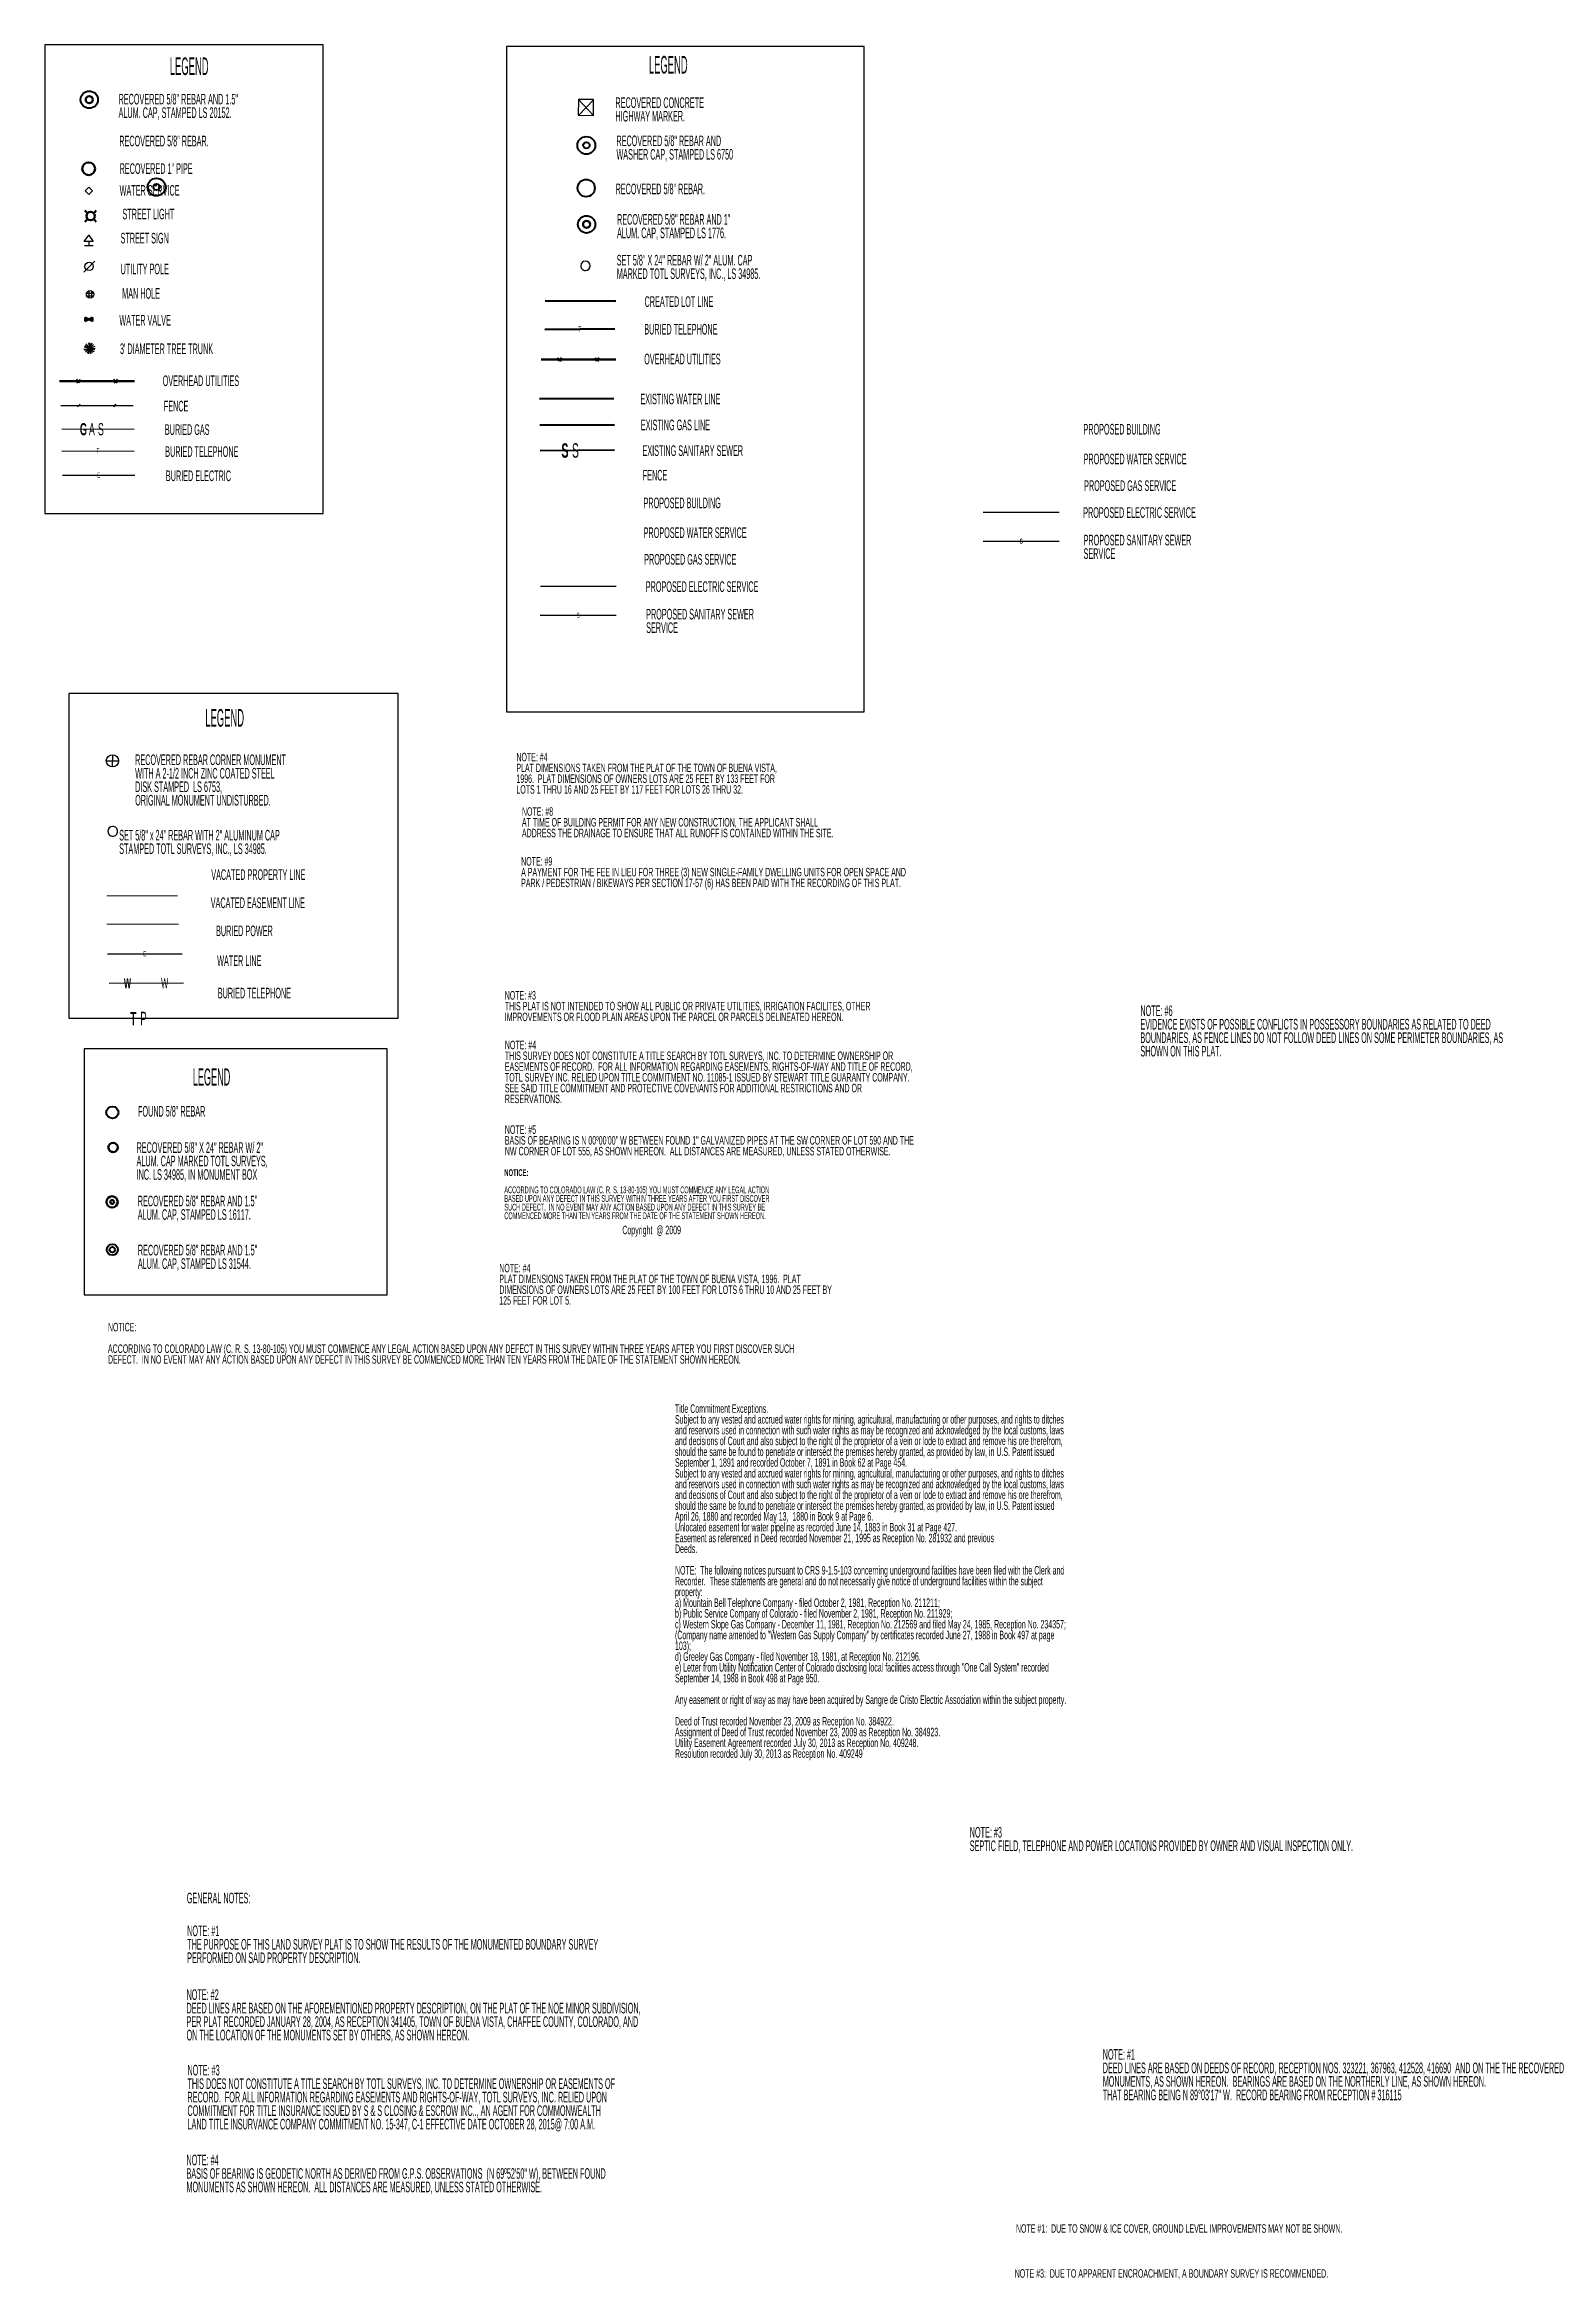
# Model space of a CAD drawing. Extents: x 2835785 to 2851632, y 1243954 to 1251877.
# Drawn here: x 2846311 to 2846792, y 1246582 to 1247297 of the extents above; entities that cross this region are included whole.
import ezdxf

# ---------------------------------------------------------------- set-up
doc = ezdxf.new("R2010")
doc.units = 0
doc.header["$MEASUREMENT"] = 0
for name, pattern in [('BuriedElec', [692.133499, 284.438428, -123.256643, 284.438428]), ('BuriedElec5', [717.612335, 294.909183, -127.793969, 294.909183]), ('BuriedTel', [671.08925, 275.790106, -119.509037, 275.790106]), ('BuriedTel1', [692.163966, 284.450949, -123.262068, 284.450949]), ('Dash', [142.74873, 47.582909, -47.582909, 47.582909, -3.5452e-06]), ('Dash Dot', [169.613151, 42.403287, -38.162956, 8.480657, -38.162964, 42.403287]), ('Dash Dot3', [169.611531, 42.402882, -38.162592, 8.480576, -38.1626, 42.402882]), ('Dot', [49.189953, 13.415442, -22.35907, 13.415442]), ('Fence Rail1', [346.080558, 138.432221, -69.216116, 138.432221]), ('Gas Line', [692.154561, 129.778983, -302.817611, 129.778983, -129.778983]), ('Power Line1', [358.807667, 143.523065, -71.761538, 143.523065]), ('Power Line2', [358.809357, 143.523741, -71.761876, 143.523741]), ('Sanitary Sewer', [713.724209, 152.940911, -254.901507, 152.940911, -152.94088]), ('Silt Fence', [727.6961, 299.053196, -129.589708, 299.053196]), ('Silt Fence1', [727.6625, 299.039388, -129.583725, 299.039388]), ('Telephone', [671.084232, 143.803772, -239.672944, 143.803772, -143.803744]), ('Water Line', [356.87027, 107.061085, -107.061085, 107.061085, -35.687014]), ('WaterCourse2', [237.915805, 33.987971, -169.939856, 33.987971, -6.33075e-06])]:
    doc.linetypes.add(name, pattern=pattern)
for name, color, linetype, true_color in [('Layout', 5, 'Continuous', 0x0000ff), ('Text', 5, 'Continuous', 0x0000ff), ('U-_UG_Power', 1, 'Continuous', 0xff0000), ('U-Telephone', 7, 'Continuous', 0xff8000), ('U-Water_line', 5, 'Continuous', 0x0000ff)]:
    doc.layers.add(name, color=color, linetype=linetype, true_color=true_color)
doc.styles.add('Arial1', font='arialbd.ttf', dxfattribs={"width": 0.384058, "height": 2.76})
doc.styles.add('Arial12', font='arialbd.ttf', dxfattribs={"width": 0.416328, "height": 4.103333})
doc.styles.add('Arial13', font='arialbd.ttf', dxfattribs={"width": 0.416087, "height": 5.511667})
doc.styles.add('Arial5', font='arialbd.ttf', dxfattribs={"width": 0.416264, "height": 2.07})
doc.styles.add('Arial6', font='arialbd.ttf', dxfattribs={"width": 0.416264, "height": 5.861667})
doc.styles.add('Arial7', font='arialbd.ttf', dxfattribs={"width": 0.41608, "height": 4.975})

msp = doc.modelspace()

# ---------------------------------------------------------------- texts
at = {"layer": 'Layout'}
for s, height, width, p in [('LEGEND', 5.628, 0.40061, (2846351.16, 1247286.9)), ('LEGEND', 5.628, 0.40061, (2846504.33, 1247287.37)), ('RECOVERED 5/8" REBAR AND 1.5" ', 3.395, 0.493735, (2846334.78, 1247277.49)), ('RECOVERED CONCRETE ', 3.395, 0.493735, (2846493.66, 1247276.37)), ('ALUM. CAP, STAMPED LS 20152.', 3.395, 0.493735, (2846334.78, 1247273.18)), ('HIGHWAY MARKER.', 3.395, 0.493735, (2846493.66, 1247272.05)), ('RECOVERED 5/8" REBAR.', 3.395, 0.493735, (2846335, 1247264.1)), ('WASHER CAP, STAMPED LS 6750', 3.395, 0.493735, (2846493.97, 1247259.85)), ('RECOVERED 5/8" REBAR AND ', 3.395, 0.493735, (2846493.97, 1247264.16)), ('RECOVERED 1" PIPE', 3.395, 0.493735, (2846335.12, 1247255.28)), ('WATER SERVICE', 3.395, 0.493735, (2846335.12, 1247248.32)), ('RECOVERED 5/8" REBAR.', 3.395, 0.493735, (2846493.7, 1247248.77)), ('STREET LIGHT', 3.395, 0.493735, (2846336.02, 1247240.75)), ('RECOVERED 5/8" REBAR AND 1" ', 3.395, 0.493735, (2846494.16, 1247239.04)), ('STREET SIGN', 3.395, 0.493735, (2846335.42, 1247233.04)), ('ALUM. CAP, STAMPED LS 1776.', 3.395, 0.493735, (2846494.16, 1247234.72)), ('SET 5/8" X 24" REBAR W/ 2" ALUM. CAP', 3.395, 0.493735, (2846494.06, 1247225.99)), ('UTILITY POLE', 3.395, 0.493735, (2846335.42, 1247223.18)), ('MARKED TOTL SURVEYS, INC., LS 34985.', 3.395, 0.493735, (2846494.06, 1247221.68)), ('MAN HOLE', 3.395, 0.493735, (2846335.94, 1247215.36)), ('CREATED LOT LINE', 3.395, 0.493735, (2846502.97, 1247212.74)), ('WATER VALVE', 3.395, 0.493735, (2846335.03, 1247206.79)), ('BURIED TELEPHONE', 3.395, 0.493735, (2846502.87, 1247203.91)), ("3' DIAMETER TREE TRUNK", 3.395, 0.493735, (2846335.24, 1247197.66)), ('OVERHEAD UTILITIES', 3.395, 0.493735, (2846502.84, 1247194.39)), ('OVERHEAD UTILITIES', 3.395, 0.493735, (2846348.89, 1247187.43)), ('EXISTING WATER LINE', 3.395, 0.493735, (2846501.62, 1247181.59)), ('FENCE', 3.395, 0.493735, (2846349.26, 1247179.31)), ('BURIED GAS', 3.395, 0.493735, (2846349.58, 1247171.81)), ('EXISTING GAS LINE', 3.395, 0.493735, (2846501.77, 1247173.3)), ('PROPOSED BUILDING', 3.395, 0.493735, (2846643.29, 1247171.93)), ('BURIED TELEPHONE', 3.395, 0.493735, (2846349.69, 1247164.77)), ('EXISTING SANITARY SEWER', 3.395, 0.493735, (2846502.3, 1247165.08)), ('PROPOSED WATER SERVICE', 3.395, 0.493735, (2846643.33, 1247162.41)), ('BURIED ELECTRIC', 3.395, 0.493735, (2846349.91, 1247157.04)), ('FENCE', 3.395, 0.493735, (2846502.39, 1247157.23)), ('PROPOSED GAS SERVICE', 3.395, 0.493735, (2846643.5, 1247153.89)), ('PROPOSED BUILDING', 3.395, 0.493735, (2846502.63, 1247148.36)), ('PROPOSED WATER SERVICE', 3.395, 0.493735, (2846502.67, 1247138.84)), ('PROPOSED ELECTRIC SERVICE', 3.395, 0.493735, (2846643.21, 1247145.28)), ('SERVICE', 3.395, 0.493735, (2846643.33, 1247132.16)), ('PROPOSED SANITARY SEWER ', 3.395, 0.493735, (2846643.33, 1247136.47)), ('PROPOSED GAS SERVICE', 3.395, 0.493735, (2846502.84, 1247130.32)), ('PROPOSED ELECTRIC SERVICE', 3.395, 0.493735, (2846503.35, 1247121.59)), ('PROPOSED SANITARY SEWER ', 3.395, 0.493735, (2846503.47, 1247112.78)), ('SERVICE', 3.395, 0.493735, (2846503.47, 1247108.47)), ('LEGEND', 5.628, 0.40061, (2846362.5, 1247078.49)), ('1996.  PLAT DIMENSIONS OF OWNERS LOTS ARE 25 FEET BY 133 FEET FOR ', 2.715, 0.494403, (2846461.98, 1247060.52)), ('NOTE: #4', 2.715, 0.494403, (2846461.98, 1247067.41)), ('PLAT DIMENSIONS TAKEN FROM THE PLAT OF THE TOWN OF BUENA VISTA, ', 2.715, 0.494403, (2846461.98, 1247063.97)), ('LOTS 1 THRU 16 AND 25 FEET BY 117 FEET FOR LOTS 26 THRU 32.', 2.715, 0.494403, (2846461.98, 1247057.07)), ('AT TIME OF BUILDING PERMIT FOR ANY NEW CONSTRUCTION, THE APPLICANT SHALL ', 2.715, 0.494403, (2846463.75, 1247046.56)), ('NOTE: #8', 2.715, 0.494403, (2846463.75, 1247050.01)), ('SET 5/8" x 24" REBAR WITH 2" ALUMINUM CAP', 3.395, 0.493735, (2846334.97, 1247042.09)), ('ADDRESS THE DRAINAGE TO ENSURE THAT ALL RUNOFF IS CONTAINED WITHIN THE SITE.', 2.715, 0.494403, (2846463.75, 1247043.11)), ('STAMPED TOTL SURVEYS, INC., LS 34985.', 3.395, 0.493735, (2846334.97, 1247037.77)), ('NOTE: #9', 2.715, 0.494403, (2846463.5, 1247034.07)), ('VACATED PROPERTY LINE', 3.395, 0.493735, (2846364.42, 1247029.48)), ('A PAYMENT FOR THE FEE IN LIEU FOR THREE (3) NEW SINGLE-FAMILY DWELLING UNITS FOR OPEN SPACE AND ', 2.715, 0.494403, (2846463.5, 1247030.62)), ('PARK / PEDESTRIAN / BIKEWAYS PER SECTION 17-57 (6) HAS BEEN PAID WITH THE RECORDING OF THIS PLAT.', 2.715, 0.494403, (2846463.5, 1247027.17)), ('VACATED EASEMENT LINE', 3.395, 0.493735, (2846364.25, 1247020.47)), ('BURIED POWER', 3.395, 0.493735, (2846365.95, 1247011.5)), ('WATER LINE', 3.395, 0.493735, (2846366.3, 1247001.95)), ('BURIED TELEPHONE', 3.395, 0.493735, (2846366.51, 1246991.6)), ('NOTE: #3', 2.715, 0.494403, (2846458.25, 1246991.22)), ('THIS PLAT IS NOT INTENDED TO SHOW ALL PUBLIC OR PRIVATE UTILITIES, IRRIGATION FACILITES, OTHER ', 2.715, 0.494403, (2846458.25, 1246987.77)), ('IMPROVEMENTS OR FLOOD PLAIN AREAS UPON THE PARCEL OR PARCELS DELINEATED HEREON.', 2.715, 0.494403, (2846458.25, 1246984.32)), ('NOTE: #6', 3.393, 0.493932, (2846661.5, 1246985.95)), ('EVIDENCE EXISTS OF POSSIBLE CONFLICTS IN POSSESSORY BOUNDARIES AS RELATED TO DEED ', 3.3933, 0.493932, (2846661.5, 1246981.64)), ('NOTE: #4', 2.715, 0.494403, (2846458.3, 1246975.34)), ('BOUNDARIES, AS FENCE LINES DO NOT FOLLOW DEED LINES ON SOME PERIMETER BOUNDARIES, AS ', 3.3933, 0.493932, (2846661.5, 1246977.33)), ('THIS SURVEY DOES NOT CONSTITUTE A TITLE SEARCH BY TOTL SURVEYS, INC. TO DETERMINE OWNERSHIP OR ', 2.715, 0.494403, (2846458.3, 1246971.89)), ('EASEMENTS OF RECORD.  FOR ALL INFORMATION REGARDING EASEMENTS, RIGHTS-OF-WAY AND TITLE OF RECORD, ', 2.715, 0.494403, (2846458.3, 1246968.44)), ('SHOWN ON THIS PLAT.', 3.3933, 0.493932, (2846661.5, 1246973.02)), ('LEGEND', 5.452, 0.400365, (2846358.5, 1246963.72)), ('TOTL SURVEY INC. RELIED UPON TITLE COMMITMENT NO. 11085-1 ISSUED BY STEWART TITLE GUARANTY COMPANY.  ', 2.715, 0.494403, (2846458.3, 1246964.99)), ('SEE SAID TITLE COMMITMENT AND PROTECTIVE COVENANTS FOR ADDITIONAL RESTRICTIONS AND OR ', 2.715, 0.494403, (2846458.3, 1246961.55)), ('FOUND 5/8" REBAR', 3.395, 0.493735, (2846341, 1246953.78)), ('RESERVATIONS.', 2.715, 0.494403, (2846458.3, 1246958.1)), ('NOTE: #5 ', 2.715, 0.494403, (2846458.3, 1246948.27)), ('RECOVERED 5/8" X 24" REBAR W/ 2" ', 3.395, 0.493735, (2846340.53, 1246942.19)), ('BASIS OF BEARING IS N 00º00\'00" W BETWEEN FOUND 1" GALVANIZED PIPES AT THE SW CORNER OF LOT 590 AND THE ', 2.715, 0.494403, (2846458.3, 1246944.83)), ('NW CORNER OF LOT 555, AS SHOWN HEREON.  ALL DISTANCES ARE MEASURED, UNLESS STATED OTHERWISE.', 2.715, 0.494403, (2846458.3, 1246941.38)), ('ALUM. CAP MARKED TOTL SURVEYS, ', 3.395, 0.493735, (2846340.53, 1246937.88)), ('INC. LS 34985, IN MONUMENT BOX', 3.395, 0.493735, (2846340.53, 1246933.57)), ('RECOVERED 5/8" REBAR AND 1.5" ', 3.395, 0.493735, (2846340.92, 1246925.09)), ('ACCORDING TO COLORADO LAW (C. R. S. 13-80-105) YOU MUST COMMENCE ANY LEGAL ACTION ', 2.1733, 0.494096, (2846458.12, 1246929.27)), ('BASED UPON ANY DEFECT IN THIS SURVEY WITHIN THREE YEARS AFTER YOU FIRST DISCOVER ', 2.1733, 0.494096, (2846458.12, 1246926.51)), ('ALUM. CAP, STAMPED LS 16117.', 3.395, 0.493735, (2846340.92, 1246920.78)), ('SUCH DEFECT.  IN NO EVENT MAY ANY ACTION BASED UPON ANY DEFECT IN THIS SURVEY BE ', 2.1733, 0.494096, (2846458.12, 1246923.75)), ('COMMENCED MORE THAN TEN YEARS FROM THE DATE OF THE STATEMENT SHOWN HEREON.', 2.1733, 0.494096, (2846458.12, 1246920.99)), ('Copyright  @ 2009', 2.715, 0.494403, (2846495.86, 1246916.17)), ('ALUM. CAP, STAMPED LS 31544.', 3.395, 0.493735, (2846340.95, 1246905.08)), ('RECOVERED 5/8" REBAR AND 1.5" ', 3.395, 0.493735, (2846340.95, 1246909.39)), ('NOTE: #4', 2.715, 0.494403, (2846456.51, 1246903.98)), ('PLAT DIMENSIONS TAKEN FROM THE PLAT OF THE TOWN OF BUENA VISTA, 1996.  PLAT ', 2.715, 0.494403, (2846456.51, 1246900.53)), ('DIMENSIONS OF OWNERS LOTS ARE 25 FEET BY 100 FEET FOR LOTS 6 THRU 10 AND 25 FEET BY ', 2.715, 0.494403, (2846456.51, 1246897.08)), ('125 FEET FOR LOT 5.', 2.715, 0.494403, (2846456.51, 1246893.63)), ('NOTICE:', 2.715, 0.494403, (2846331.38, 1246885.1)), ('ACCORDING TO COLORADO LAW (C. R. S. 13-80-105) YOU MUST COMMENCE ANY LEGAL ACTION BASED UPON ANY DEFECT IN THIS SURVEY WITHIN THREE YEARS AFTER YOU FIRST DISCOVER SUCH ', 2.715, 0.494403, (2846331.38, 1246878.21)), ('DEFECT.  IN NO EVENT MAY ANY ACTION BASED UPON ANY DEFECT IN THIS SURVEY BE COMMENCED MORE THAN TEN YEARS FROM THE DATE OF THE STATEMENT SHOWN HEREON.', 2.715, 0.494403, (2846331.38, 1246874.76)), ('Title Commitment Exceptions.', 2.715, 0.494403, (2846512.69, 1246859.05)), ('Subject to any vested and accrued water rights for mining, agricultural, manufacturing or other purposes, and rights to ditches ', 2.715, 0.494403, (2846512.69, 1246855.61)), ('and reservoirs used in connection with such water rights as may be recognized and acknowledged by the local customs, laws ', 2.715, 0.494403, (2846512.69, 1246852.16)), ('and decisions of Court and also subject to the right of the proprietor of a vein or lode to extract and remove his ore therefrom, ', 2.715, 0.494403, (2846512.69, 1246848.71)), ('should the same be found to penetrate or intersect the premises hereby granted, as provided by law, in U.S. Patent issued ', 2.715, 0.494403, (2846512.69, 1246845.26)), ('September 1, 1891 and recorded October 7, 1891 in Book 62 at Page 454.', 2.715, 0.494403, (2846512.69, 1246841.81)), ('Subject to any vested and accrued water rights for mining, agricultural, manufacturing or other purposes, and rights to ditches ', 2.715, 0.494403, (2846512.69, 1246838.36)), ('and reservoirs used in connection with such water rights as may be recognized and acknowledged by the local customs, laws ', 2.715, 0.494403, (2846512.69, 1246834.92)), ('April 26, 1880 and recorded May 13,  1880 in Book 9 at Page 6.', 2.715, 0.494403, (2846512.69, 1246824.57)), ('should the same be found to penetrate or intersect the premises hereby granted, as provided by law, in U.S. Patent issued ', 2.715, 0.494403, (2846512.69, 1246828.02)), ('and decisions of Court and also subject to the right of the proprietor of a vein or lode to extract and remove his ore therefrom, ', 2.715, 0.494403, (2846512.69, 1246831.47)), ('Unlocated easement for water pipeline as recorded June 14, 1883 in Book 31 at Page 427.', 2.715, 0.494403, (2846512.69, 1246821.12)), ('Easement as referenced in Deed recorded November 21, 1995 as Reception No. 281932 and previous ', 2.715, 0.494403, (2846512.69, 1246817.67)), ('Deeds.', 2.715, 0.494403, (2846512.69, 1246814.23)), ('NOTE:  The following notices pursuant to CRS 9-1.5-103 concerning underground facilities have been filed with the Clerk and ', 2.715, 0.494403, (2846512.69, 1246807.33)), ('Recorder.  These statements are general and do not necessarily give notice of underground facilities within the subject ', 2.715, 0.494403, (2846512.69, 1246803.88)), ('a) Mountain Bell Telephone Company - filed October 2, 1981, Reception No. 211211;', 2.715, 0.494403, (2846512.69, 1246796.98)), ('property:', 2.715, 0.494403, (2846512.69, 1246800.43)), ('c) Western Slope Gas Company - December 11, 1981, Reception No. 212569 and filed May 24, 1985, Reception No. 234357; ', 2.715, 0.494403, (2846512.69, 1246790.09)), ('b) Public Service Company of Colorado - filed November 2, 1981, Reception No. 211929;', 2.715, 0.494403, (2846512.69, 1246793.54)), ('(Company name amended to "Western Gas Supply Company" by certificates recorded June 27, 1988 in Book 497 at page ', 2.715, 0.494403, (2846512.69, 1246786.64)), ('103);', 2.715, 0.494403, (2846512.69, 1246783.19)), ('d) Greeley Gas Company - filed November 18, 1981, at Reception No. 212196.', 2.715, 0.494403, (2846512.69, 1246779.74)), ('e) Letter from Utility Notification Center of Colorado disclosing local facilities access through "One Call System" recorded ', 2.715, 0.494403, (2846512.69, 1246776.29)), ('September 14, 1988 in Book 498 at Page 950.', 2.715, 0.494403, (2846512.69, 1246772.85)), ('Any easement or right of way as may have been acquired by Sangre de Cristo Electric Association within the subject property.', 2.715, 0.494403, (2846512.69, 1246765.95)), ('Assignment of Deed of Trust recorded November 23, 2009 as Reception No. 384923.', 2.715, 0.494403, (2846512.69, 1246755.6)), ('Deed of Trust recorded November 23, 2009 as Reception No. 384922.', 2.715, 0.494403, (2846512.69, 1246759.05)), ('Utility Easement Agreement recorded July 30, 2013 as Reception No. 409248.', 2.715, 0.494403, (2846512.69, 1246752.16)), ('Resolution recorded July 30, 2013 as Reception No. 409249', 2.715, 0.494403, (2846512.69, 1246748.71)), ('SEPTIC FIELD, TELEPHONE AND POWER LOCATIONS PROVIDED BY OWNER AND VISUAL INSPECTION ONLY.', 3.395, 0.493735, (2846606.94, 1246718.89)), ('NOTE: #3', 3.395, 0.493735, (2846606.94, 1246723.2)), ('GENERAL NOTES:', 3.395, 0.493735, (2846356.59, 1246702.19)), ('NOTE: #1', 3.395, 0.493735, (2846356.71, 1246691.69)), ('THE PURPOSE OF THIS LAND SURVEY PLAT IS TO SHOW THE RESULTS OF THE MONUMENTED BOUNDARY SURVEY ', 3.395, 0.493735, (2846356.71, 1246687.38)), ('PERFORMED ON SAID PROPERTY DESCRIPTION.', 3.395, 0.493735, (2846356.71, 1246683.07)), ('NOTE: #2', 3.395, 0.493735, (2846356.51, 1246671.28)), ('DEED LINES ARE BASED ON THE AFOREMENTIONED PROPERTY DESCRIPTION, ON THE PLAT OF THE NOE MINOR SUBDIVISION, ', 3.395, 0.493735, (2846356.51, 1246666.96)), ('PER PLAT RECORDED JANUARY 28, 2004, AS RECEPTION 341405, TOWN OF BUENA VISTA, CHAFFEE COUNTY, COLORADO, AND ', 3.395, 0.493735, (2846356.51, 1246662.65)), ('ON THE LOCATION OF THE MONUMENTS SET BY OTHERS, AS SHOWN HEREON.', 3.395, 0.493735, (2846356.51, 1246658.34)), ('NOTE: #3', 3.395, 0.493735, (2846356.81, 1246647.12)), ('NOTE: #1', 3.395, 0.493735, (2846649.46, 1246652.16)), ('DEED LINES ARE BASED ON DEEDS OF RECORD, RECEPTION NOS. 323221, 367963, 412528, 416690  AND ON THE THE RECOVERED ', 3.395, 0.493735, (2846649.46, 1246647.85)), ('THIS DOES NOT CONSTITUTE A TITLE SEARCH BY TOTL SURVEYS, INC. TO DETERMINE OWNERSHIP OR EASEMENTS OF ', 3.395, 0.493735, (2846356.81, 1246642.81)), ('RECORD.  FOR ALL INFORMATION REGARDING EASEMENTS AND RIGHTS-OF-WAY, TOTL SURVEYS, INC. RELIED UPON ', 3.395, 0.493735, (2846356.81, 1246638.5)), ('THAT BEARING BEING N 89%%D03\'17" W.  RECORD BEARING FROM RECEPTION # 316115', 3.395, 0.493735, (2846649.46, 1246639.22)), ('MONUMENTS, AS SHOWN HEREON.  BEARINGS ARE BASED ON THE NORTHERLY LINE, AS SHOWN HEREON.', 3.395, 0.493735, (2846649.46, 1246643.53)), ('COMMITMENT FOR TITLE INSURANCE ISSUED BY S & S CLOSING & ESCROW INC.., AN AGENT FOR COMMONWEALTH ', 3.395, 0.493735, (2846356.81, 1246634.18)), ('LAND TITLE INSURVANCE COMPANY COMMITMENT NO. 15-347, C-1 EFFECTIVE DATE OCTOBER 28, 2015@ 7:00 A.M.', 3.395, 0.493735, (2846356.81, 1246629.87)), ('NOTE: #4 ', 3.395, 0.493735, (2846356.49, 1246618.4)), ('BASIS OF BEARING IS GEODETIC NORTH AS DERIVED FROM G.P.S. OBSERVATIONS  (N 69º52\'50" W), BETWEEN FOUND ', 3.395, 0.493735, (2846356.49, 1246614.08)), ('MONUMENTS AS SHOWN HEREON.  ALL DISTANCES ARE MEASURED, UNLESS STATED OTHERWISE.', 3.395, 0.493735, (2846356.49, 1246609.77)), ('NOTE #1:  DUE TO SNOW & ICE COVER, GROUND LEVEL IMPROVEMENTS MAY NOT BE SHOWN.', 2.715, 0.494403, (2846621.71, 1246596.82)), ('NOTE #3:  DUE TO APPARENT ENCROACHMENT, A BOUNDARY SURVEY IS RECOMMENDED.', 2.715, 0.494403, (2846621.31, 1246582.44))]:
    msp.add_text(s, height=height, dxfattribs=dict(at, width=width)).set_placement(p)
at = {"layer": 'Layout', "color": 5, "true_color": 0x0000ff}
for s, height, rotation, width, p in [('T', 1.63, 0.32918, 0.535418, (2846481.81, 1247204.86)), ('A', 3.92, 359.91368, 0.535345, (2846325.3, 1247171.68)), ('S', 3.92, 359.91368, 0.535345, (2846328.18, 1247171.68)), ('T', 1.63, 359.91463, 0.535418, (2846327.72, 1247165.87)), ('S', 4.61, 0.31196, 0.535557, (2846479.77, 1247164.52)), ('E', 1.63, 359.91368, 0.535418, (2846327.94, 1247158.14)), ('S', 1.63, 359.99862, 0.535418, (2846481.25, 1247113.29))]:
    msp.add_text(s, height=height, rotation=rotation, dxfattribs=dict(at, width=width)).set_placement(p)
for s, height, rotation, style, width, p in [('G', 3.92, 359.91368, 'Arial7', 0.535345, (2846322.41, 1247171.69)), ('S', 4.61, 0.31196, 'Arial6', 0.535557, (2846476.37, 1247164.5)), ('S', 1.63, 359.99892, 'Arial5', 0.535418, (2846622.88, 1247137.02))]:
    msp.add_text(s, height=height, rotation=rotation, dxfattribs=dict(at, style=style, width=width)).set_placement(p)
at = {"layer": 'Layout', "style": 'Arial1', "width": 0.494096}
msp.add_text('NOTICE:', height=2.173, dxfattribs=at).set_placement((2846458.12, 1246934.79))
at = {"layer": 'Text', "width": 0.493735}
for s, p in [('WITH A 2-1/2 INCH ZINC COATED STEEL ', (2846340.08, 1247061.9)), ('RECOVERED REBAR CORNER MONUMENT ', (2846340.08, 1247066.22)), ('ORIGINAL MONUMENT UNDISTURBED.', (2846340.08, 1247053.28)), ('DISK STAMPED  LS 6753,', (2846340.08, 1247057.59))]:
    msp.add_text(s, height=3.395, dxfattribs=at).set_placement(p)
at = {"layer": 'U-_UG_Power', "color": 1, "true_color": 0xff0000, "width": 0.535418}
msp.add_text('E', height=1.63, rotation=0.00189, dxfattribs=at).set_placement((2846342.69, 1247005.08))
at = {"layer": 'U-Telephone', "color": 30, "true_color": 0xff8000, "style": 'Arial13', "width": 0.535325}
msp.add_text('T', height=4.34, rotation=0.32903, dxfattribs=at).set_placement((2846338.53, 1246982.94))
at = {"layer": 'U-Telephone', "color": 30, "true_color": 0xff8000, "width": 0.535325}
msp.add_text('P', height=4.34, rotation=0.32903, dxfattribs=at).set_placement((2846341.72, 1246982.96))
at = {"layer": 'U-Water_line', "color": 5, "true_color": 0x0000ff, "style": 'Arial12', "width": 0.53564}
msp.add_text('W', height=3.23, rotation=0.31408, dxfattribs=at).set_placement((2846336.5, 1246994.79))
at = {"layer": 'U-Water_line', "color": 5, "true_color": 0x0000ff, "width": 0.53564}
msp.add_text('W', height=3.23, rotation=0.31408, dxfattribs=at).set_placement((2846348.4, 1246994.85))

# ---------------------------------------------------------------- linework, layer by layer
at = {"layer": 'Layout', "color": 18, "linetype": 'ByBlock', "lineweight": 25, "ltscale": 30, "true_color": 0x000000}
for p, q in [((2846486.68, 1247279.01), (2846481.79, 1247274.01)), ((2846481.83, 1247279.03), (2846486.65, 1247274)), ((2846327.24, 1247227.38), (2846323.71, 1247223.87)), ((2846324.67, 1247216.26), (2846326.72, 1247216.26)), ((2846324.68, 1247217.16), (2846326.74, 1247217.16)), ((2846325.3, 1247217.83), (2846325.3, 1247215.69)), ((2846326.1, 1247217.81), (2846326.1, 1247215.67)), ((2846330.85, 1247067.58), (2846334.78, 1247067.57)), ((2846332.81, 1247069.52), (2846332.77, 1247065.67))]:
    msp.add_line(p, q, dxfattribs=at)
at = {"layer": 'Layout', "color": 18, "linetype": 'ByBlock', "lineweight": 50, "ltscale": 30, "true_color": 0x000000}
for p, q in [((2846324.63, 1247242.98), (2846324.03, 1247243.58)), ((2846324.63, 1247242.98), (2846324.03, 1247243.58)), ((2846327.03, 1247242.98), (2846327.63, 1247243.58)), ((2846324.63, 1247240.58), (2846324.03, 1247239.98)), ((2846327.03, 1247240.58), (2846327.63, 1247239.98)), ((2846324.05, 1247209.36), (2846326.45, 1247208.15)), ((2846324.05, 1247208.16), (2846324.05, 1247209.36)), ((2846326.45, 1247209.35), (2846324.05, 1247208.16)), ((2846326.45, 1247208.15), (2846326.45, 1247209.35))]:
    msp.add_line(p, q, dxfattribs=at)
at = {"layer": 'Layout', "color": 5, "linetype": 'ByBlock', "ltscale": 30, "true_color": 0x0000ff}
for p, q in [((2846323.92, 1247232.33), (2846326.64, 1247232.33)), ((2846323.92, 1247232.33), (2846326.64, 1247232.33)), ((2846325.24, 1247233.87), (2846325.23, 1247232.32)), ((2846325.24, 1247233.87), (2846325.23, 1247232.32)), ((2846611.26, 1247147.15), (2846635.52, 1247147.15)), ((2846469.64, 1247123.41), (2846493.9, 1247123.41))]:
    msp.add_line(p, q, dxfattribs=at)
at = {"layer": 'Layout', "color": 18, "linetype": 'ByBlock', "ltscale": 30, "true_color": 0x000000}
for p, q in [((2846323.71, 1247199.28), (2846327.29, 1247199.54)), ((2846327.2, 1247199), (2846323.74, 1247199.86)), ((2846327.17, 1247200.13), (2846323.89, 1247198.79)), ((2846323.96, 1247200.43), (2846326.96, 1247198.47)), ((2846324.22, 1247198.22), (2846326.8, 1247200.72)), ((2846326.48, 1247198.02), (2846324.45, 1247200.93)), ((2846326.24, 1247201.1), (2846324.77, 1247197.86)), ((2846325.11, 1247201.24), (2846325.84, 1247197.73)), ((2846325.27, 1247197.72), (2846325.71, 1247201.28))]:
    msp.add_line(p, q, dxfattribs=at)
at = {"layer": 'Layout', "color": 5, "linetype": 'ByBlock', "lineweight": 50, "true_color": 0x0000ff}
for p, q in [((2846475.78, 1247195.43), (2846475.18, 1247196.47)), ((2846475.89, 1247195.43), (2846476.49, 1247196.47)), ((2846487.74, 1247195.43), (2846487.14, 1247196.47)), ((2846487.85, 1247195.43), (2846488.45, 1247196.47)), ((2846321.82, 1247188.48), (2846321.22, 1247189.51)), ((2846321.94, 1247188.48), (2846322.54, 1247189.51)), ((2846333.78, 1247188.48), (2846333.18, 1247189.51)), ((2846333.9, 1247188.48), (2846334.5, 1247189.51))]:
    msp.add_line(p, q, dxfattribs=at)
at = {"layer": 'Layout', "color": 5, "linetype": 'ByBlock', "lineweight": 30, "true_color": 0x0000ff}
for p, q in [((2846321.69, 1247180.8), (2846322.51, 1247181.61)), ((2846333.23, 1247180.78), (2846334.04, 1247181.59))]:
    msp.add_line(p, q, dxfattribs=at)
at = {"layer": 'Layout', "color": 5, "linetype": 'ByBlock', "lineweight": 25, "ltscale": 30, "true_color": 0x0000ff}
for points in [[(2846311.16, 1247146.62), (2846400.2, 1247146.62), (2846400.2, 1247296.6), (2846311.16, 1247296.6), (2846311.16, 1247146.62)], [(2846458.78, 1247083.29), (2846573.15, 1247083.29), (2846573.15, 1247296.06), (2846458.78, 1247296.06), (2846458.78, 1247083.29)], [(2846318.92, 1246985.29), (2846424.14, 1246985.29), (2846424.14, 1247089.07), (2846318.92, 1247089.07), (2846318.92, 1246985.29)], [(2846323.8, 1246896.79), (2846420.64, 1246896.79), (2846420.64, 1246975.47), (2846323.8, 1246975.47), (2846323.8, 1246896.79)]]:
    msp.add_lwpolyline(points, dxfattribs=at)
at = {"layer": 'Layout', "color": 18, "linetype": 'ByBlock', "lineweight": 25, "ltscale": 30, "true_color": 0x000000}
for points in [[(2846481.82, 1247279.07), (2846481.77, 1247274.02), (2846486.65, 1247274), (2846486.65, 1247279.07), (2846481.82, 1247279.07)], [(2846325.26, 1247235.68), (2846326.7, 1247233.64), (2846323.8, 1247233.64), (2846325.26, 1247235.68)]]:
    msp.add_lwpolyline(points, dxfattribs=at)
at = {"layer": 'Layout', "color": 18, "linetype": 'ByBlock', "lineweight": 0, "ltscale": 30, "true_color": 0x000000}
for points in [[(2846325.25, 1247251.07), (2846324.05, 1247249.88), (2846325.25, 1247248.68), (2846326.45, 1247249.88), (2846325.25, 1247251.07)], [(2846325.26, 1247235.68), (2846326.7, 1247233.64), (2846323.8, 1247233.64), (2846325.26, 1247235.68)]]:
    msp.add_lwpolyline(points, dxfattribs=at)
at = {"layer": 'Layout', "color": 5, "linetype": 'Dash Dot', "lineweight": 50, "ltscale": 30, "true_color": 0x0000ff}
msp.add_lwpolyline([(2846471.17, 1247214.7), (2846493.79, 1247214.61)], dxfattribs=at)
at = {"layer": 'Layout', "color": 5, "linetype": 'BuriedTel', "lineweight": 50, "ltscale": 30, "true_color": 0x0000ff}
msp.add_lwpolyline([(2846471.08, 1247205.57), (2846493.45, 1247205.7)], dxfattribs=at)
at = {"layer": 'Layout', "color": 5, "linetype": 'Power Line1', "lineweight": 50, "ltscale": 30, "true_color": 0x0000ff}
msp.add_lwpolyline([(2846469.85, 1247195.95), (2846493.78, 1247195.95)], dxfattribs=at)
at = {"layer": 'Layout', "color": 5, "linetype": 'Power Line2', "lineweight": 50, "ltscale": 30, "true_color": 0x0000ff}
msp.add_lwpolyline([(2846315.9, 1247188.99), (2846339.82, 1247188.99)], dxfattribs=at)
at = {"layer": 'Layout', "color": 5, "linetype": 'Fence Rail1', "lineweight": 30, "ltscale": 30, "true_color": 0x0000ff}
msp.add_lwpolyline([(2846316.33, 1247181.21), (2846339.4, 1247181.18)], dxfattribs=at)
at = {"layer": 'Layout', "color": 5, "linetype": 'Dash', "lineweight": 50, "ltscale": 30, "true_color": 0x0000ff}
msp.add_lwpolyline([(2846469.38, 1247183.37), (2846493.17, 1247183.5)], dxfattribs=at)
at = {"layer": 'Layout', "color": 5, "linetype": 'Gas Line', "lineweight": 30, "ltscale": 30, "true_color": 0x0000ff}
msp.add_lwpolyline([(2846316.65, 1247173.71), (2846339.72, 1247173.68)], dxfattribs=at)
at = {"layer": 'Layout', "color": 5, "linetype": 'WaterCourse2', "lineweight": 50, "ltscale": 30, "true_color": 0x0000ff}
msp.add_lwpolyline([(2846469.52, 1247174.91), (2846493.31, 1247175.04)], dxfattribs=at)
at = {"layer": 'Layout', "color": 5, "linetype": 'BuriedTel1', "lineweight": 30, "ltscale": 30, "true_color": 0x0000ff}
msp.add_lwpolyline([(2846316.66, 1247166.67), (2846339.73, 1247166.64)], dxfattribs=at)
at = {"layer": 'Layout', "color": 5, "linetype": 'Sanitary Sewer', "lineweight": 40, "ltscale": 30, "true_color": 0x0000ff}
msp.add_lwpolyline([(2846469.56, 1247166.85), (2846493.35, 1247166.98)], dxfattribs=at)
at = {"layer": 'Layout', "color": 5, "linetype": 'BuriedElec', "lineweight": 30, "ltscale": 30, "true_color": 0x0000ff}
msp.add_lwpolyline([(2846316.88, 1247158.95), (2846339.96, 1247158.91)], dxfattribs=at)
at = {"layer": 'Layout', "color": 5, "linetype": 'Silt Fence', "lineweight": 25, "ltscale": 30, "true_color": 0x0000ff}
msp.add_lwpolyline([(2846611.25, 1247137.86), (2846635.5, 1247137.85)], dxfattribs=at)
at = {"layer": 'Layout', "color": 5, "linetype": 'Silt Fence1', "lineweight": 25, "ltscale": 30, "true_color": 0x0000ff}
msp.add_lwpolyline([(2846469.63, 1247114.12), (2846493.88, 1247114.12)], dxfattribs=at)
at = {"layer": 'Layout', "color": 5, "linetype": 'Dash Dot3', "lineweight": 20, "ltscale": 30, "true_color": 0x0000ff}
msp.add_lwpolyline([(2846331.04, 1247024.44), (2846353.65, 1247024.35)], dxfattribs=at)
at = {"layer": 'Layout', "color": 5, "linetype": 'Dot', "lineweight": 20, "ltscale": 30, "true_color": 0x0000ff}
msp.add_lwpolyline([(2846331.04, 1247015.34), (2846353.99, 1247015.34)], dxfattribs=at)
at = {"layer": 'Layout', "color": 18, "linetype": 'ByBlock', "lineweight": 40, "ltscale": 30, "true_color": 0x000000}
for centre, radius in [((2846325.4, 1247279.02), 2.76), ((2846484.34, 1247264.41), 2.83), ((2846484.37, 1247264.42), 1.01), ((2846346.88, 1247251.07), 2.83), ((2846346.92, 1247251.08), 1.01), ((2846484.3, 1247250.74), 2.76), ((2846484.41, 1247239.14), 2.76), ((2846332.79, 1246955.13), 1.93), ((2846332.79, 1246911.2), 1.77), ((2846332.79, 1246911.2), 0.885)]:
    msp.add_circle(centre, radius, dxfattribs=at)
at = {"layer": 'Layout', "color": 18, "linetype": 'ByBlock', "lineweight": 50, "ltscale": 30, "true_color": 0x000000}
for centre, radius in [((2846325.4, 1247279.02), 1.13), ((2846325.22, 1247256.92), 2.04), ((2846325.83, 1247241.78), 1.34), ((2846484.41, 1247239.14), 1.13), ((2846332.72, 1246926.49), 1.8), ((2846332.72, 1246926.49), 0.6)]:
    msp.add_circle(centre, radius, dxfattribs=at)
at = {"layer": 'Layout', "color": 18, "linetype": 'ByBlock', "lineweight": 25, "ltscale": 30, "true_color": 0x000000}
for centre, radius in [((2846325.36, 1247225.67), 1.33), ((2846325.68, 1247216.76), 1.2), ((2846332.81, 1247067.56), 1.95)]:
    msp.add_circle(centre, radius, dxfattribs=at)
at = {"layer": 'Layout', "color": 5, "linetype": 'ByBlock', "lineweight": 9, "true_color": 0x0000ff}
for centre in [(2846472.07, 1247174.93), (2846473.48, 1247174.93), (2846474.9, 1247174.94), (2846480, 1247174.97), (2846481.41, 1247174.98), (2846482.83, 1247174.99), (2846487.93, 1247175.01), (2846489.34, 1247175.02), (2846490.76, 1247175.03)]:
    msp.add_circle(centre, 0.142, dxfattribs=at)
at = {"layer": 'Layout', "color": 5, "linetype": 'ByBlock', "ltscale": 30, "true_color": 0x0000ff}
for centre, radius, start, end in [((2846484.07, 1247225.91), 1.5, 90.00014, 180.00013), ((2846484.07, 1247225.91), 1.5, 179.99985, 269.99986), ((2846484.07, 1247225.91), 1.5, 0.00002, 89.99998), ((2846484.07, 1247225.91), 1.5, 270.00014, 0.00014), ((2846332.93, 1247045.03), 1.55, 91.99917, 179.84497), ((2846332.9, 1247045.01), 1.52, 179.07791, 269.07793), ((2846332.95, 1247045.06), 1.52, 358.80471, 92.41612), ((2846332.91, 1247045.04), 1.56, 268.77846, 359.23797)]:
    msp.add_arc(centre, radius, start, end, dxfattribs=at)
at = {"layer": 'Layout', "color": 5, "linetype": 'ByBlock', "lineweight": 50, "ltscale": 30, "true_color": 0x0000ff}
for start, end in [(90.00014, 180.00013), (179.99985, 269.99986), (0.00002, 89.99998), (270.00014, 0.00014)]:
    msp.add_arc((2846333, 1246943.95), 1.5, start, end, dxfattribs=at)
at = {"layer": 'U-_UG_Power', "color": 1, "linetype": 'BuriedElec5', "ltscale": 30, "true_color": 0xff0000}
msp.add_lwpolyline([(2846331.22, 1247005.89), (2846355.14, 1247005.89)], dxfattribs=at)
at = {"layer": 'U-Telephone', "color": 30, "linetype": 'Telephone', "ltscale": 30, "true_color": 0xff8000}
msp.add_lwpolyline([(2846332.12, 1246985.14), (2846354.49, 1246985.27)], dxfattribs=at)
at = {"layer": 'U-Water_line', "color": 5, "linetype": 'Water Line', "ltscale": 30, "true_color": 0x0000ff}
msp.add_lwpolyline([(2846331.73, 1246996.43), (2846355.53, 1246996.56)], dxfattribs=at)

msp.set_redraw_order([(e.dxf.handle, doc.entitydb.next_handle()) for e in msp.query("TEXT MTEXT ATTDEF DIMENSION ARC_DIMENSION")])  # texts and dimensions are drawn at this point

doc.saveas('drawing.dxf')
